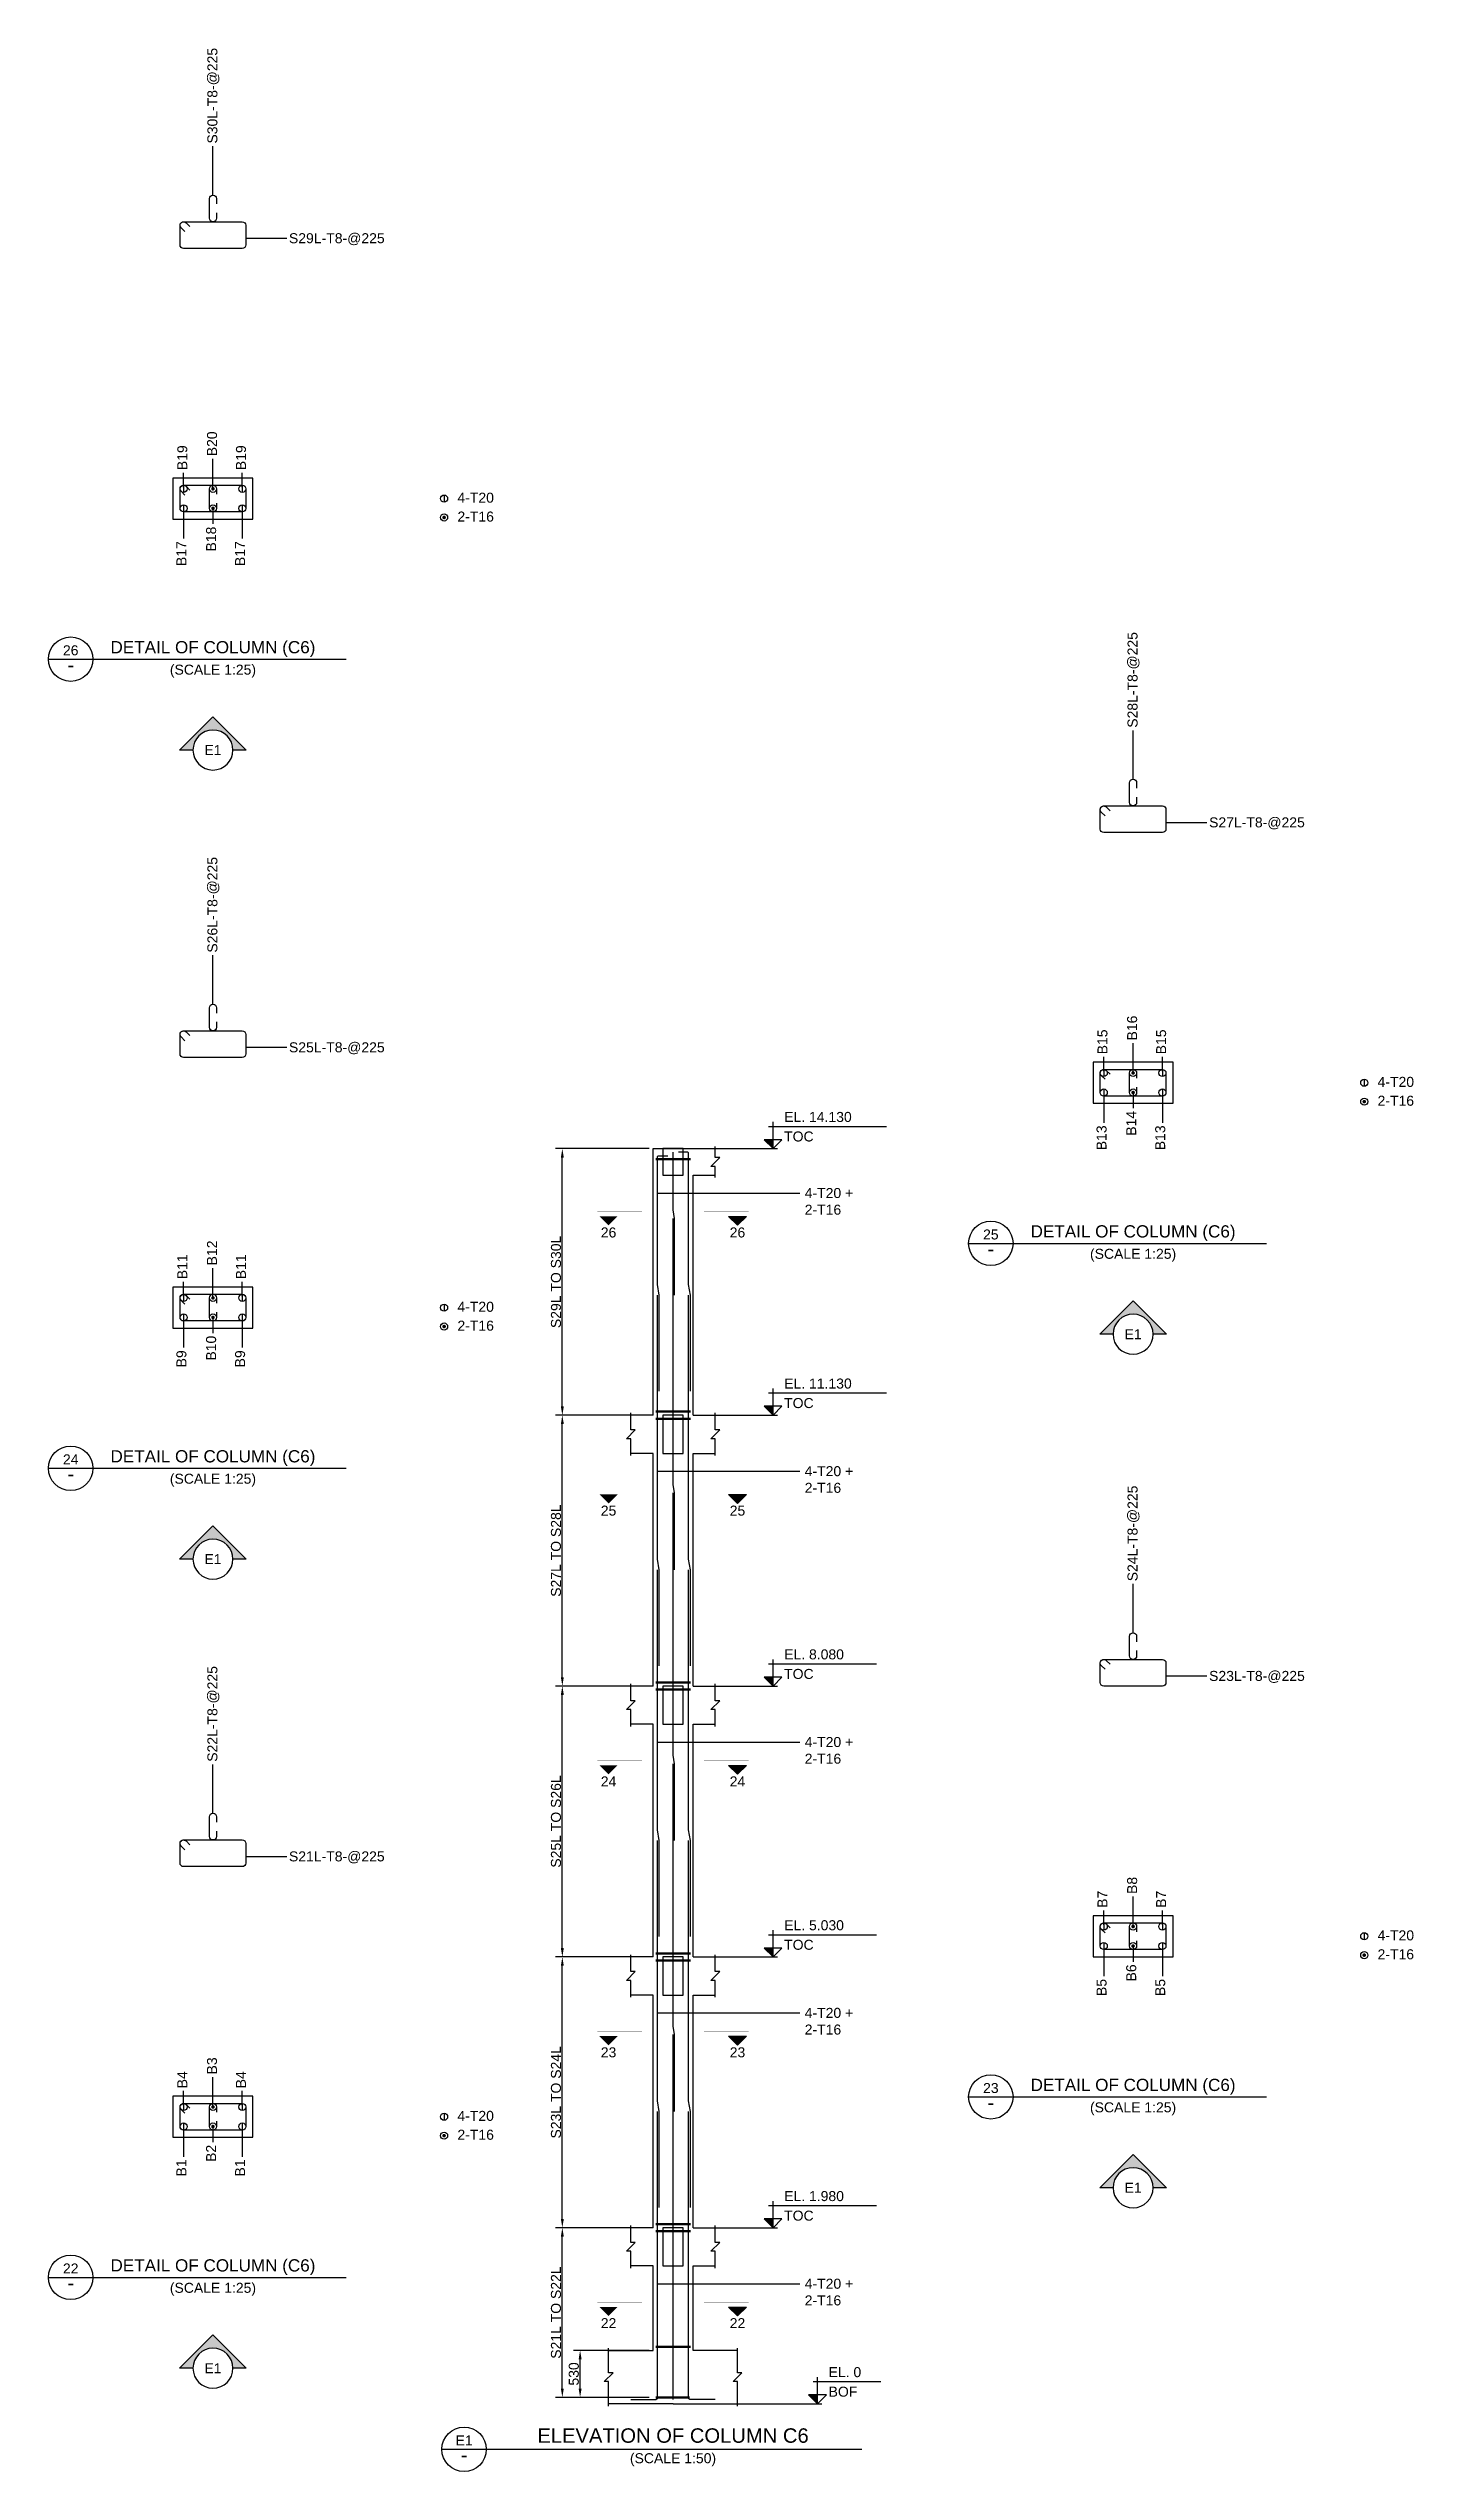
# Model space of a CAD drawing. Header units: inches. Extents: x -816171 to 9366335, y -450961 to 689132.
# Drawn here: x 123873 to 154582, y 200360 to 254896 of the extents above; entities that cross this region are included whole.
import ezdxf
from ezdxf.enums import TextEntityAlignment as Align

# ---------------------------------------------------------------- set-up
doc = ezdxf.new("R2010")
doc.units = ezdxf.units.IN
doc.header["$MEASUREMENT"] = 0
doc.linetypes.add('SCHidden', pattern=[1000, 500, -500])
for name, color, linetype in [('colSectionMarkLayer', 5, 'Continuous'), ('Concrete Line', 2, 'Continuous'), ('Dim', 31, 'Continuous'), ('Hatch', 25, 'Continuous'), ('Labels', 4, 'Continuous'), ('Link', 225, 'Continuous'), ('Reinforcement', 130, 'Continuous'), ('Text', 31, 'Continuous'), ('Text_Scale', 31, 'Continuous')]:
    doc.layers.add(name, color=color, linetype=linetype)
doc.styles.add('SC-BBS1', font='SansSerif')
doc.styles.add('SC-COL2', font='SansSerif')
doc.styles.get("Standard").update_dxf_attribs({"font": 'txt.shx'})
doc.dimstyles.new('ColumnSch', dxfattribs={"dimtxt": 225, "dimasz": 200, "dimexe": 150, "dimexo": 150, "dimgap": 25, "dimtad": 1, "dimtoh": 1, "dimdec": 4, "dimzin": 0, "dimdsep": 46, "dimtxsty": 'SC-COL2', "dimcen": 0.09, "dimclrd": 8, "dimclre": 8, "dimclrt": 31, "dimadec": 0, "dimazin": 0, "dimtfac": 1, "dimtdec": 0, "dimtix": 1, "dimtofl": 0, "dimtmove": 0, "dimatfit": 3, "dimfxl": 1, "dimtolj": 1, "dimtzin": 0, "dimarcsym": 0})
doc.dimstyles.get("Standard").update_dxf_attribs({"dimtxt": 0.18, "dimasz": 0.18, "dimexe": 0.18, "dimexo": 0.0625, "dimgap": 0.09, "dimtad": 0, "dimtih": 1, "dimtoh": 1, "dimdec": 4, "dimzin": 0, "dimdsep": 46, "dimtxsty": 'Standard', "dimcen": 0.09, "dimadec": 0, "dimazin": 0, "dimtfac": 1, "dimtdec": 4, "dimtofl": 0, "dimtmove": 0, "dimatfit": 3, "dimfxl": 1, "dimtolj": 1, "dimtzin": 0, "dimarcsym": 0})

msp = doc.modelspace()

# ---------------------------------------------------------------- texts
at = {"layer": 'colSectionMarkLayer', "style": 'SC-BBS1'}
for s, p in [('26', (136473.34546, 228360.4638)), ('26', (139373.34546, 228360.4638)), ('25', (136473.34546, 222100.4638)), ('25', (139373.34546, 222100.4638)), ('24', (136473.34546, 216004.4638)), ('24', (139373.34546, 216004.4638)), ('23', (136473.34546, 209908.4638)), ('23', (139373.34546, 209908.4638)), ('22', (136473.34546, 203812.4638)), ('22', (139373.34546, 203812.4638))]:
    msp.add_text(s, height=225, dxfattribs=at).set_placement(p, align=Align.TOP_CENTER)
at = {"layer": 'Dim', "style": 'SC-COL2'}
for s, p in [('B20', (127551.34546, 245717.4638)), ('B19', (126883.34546, 245405.4638)), ('B19', (128203.34546, 245405.4638)), ('B16', (148251.34546, 232569.4638)), ('B15', (147583.34546, 232257.4638)), ('B15', (148903.34546, 232257.4638)), ('B12', (127551.34546, 227507.4638)), ('B11', (126883.34546, 227195.4638)), ('B11', (128203.34546, 227195.4638)), ('B7', (147583.34546, 213047.4638)), ('B8', (148251.34546, 213359.4638)), ('B7', (148903.34546, 213047.4638)), ('B3', (127551.34546, 209297.4638)), ('B4', (126883.34546, 208985.4638)), ('B4', (128203.34546, 208985.4638))]:
    msp.add_text(s, height=225, rotation=90, dxfattribs=at).set_placement(p, align=Align.MIDDLE_LEFT)
for s, p in [('B17', (126863.34546, 243805.4638)), ('B18', (127531.34546, 244133.4638)), ('B17', (128183.34546, 243805.4638)), ('B14', (148231.34546, 230985.4638)), ('B13', (147563.34546, 230657.4638)), ('B13', (148883.34546, 230657.4638)), ('B10', (127531.34546, 225923.4638)), ('B9', (126863.34546, 225595.4638)), ('B9', (128183.34546, 225595.4638)), ('B6', (148231.34546, 211775.4638)), ('B5', (147563.34546, 211447.4638)), ('B5', (148883.34546, 211447.4638)), ('B1', (126863.34546, 207385.4638)), ('B2', (127531.34546, 207713.4638)), ('B1', (128183.34546, 207385.4638))]:
    msp.add_text(s, height=225, rotation=90, dxfattribs=at).set_placement(p, align=Align.MIDDLE_RIGHT)
at = {"layer": 'Labels', "style": 'SC-BBS1'}
for s, height, p in [('26', 225, (124373.34546, 241170.4638)), ('DETAIL OF COLUMN (C6)', 275, (127573.34546, 241200.4638)), ('25', 225, (145073.34546, 228022.4638)), ('DETAIL OF COLUMN (C6)', 275, (148273.34546, 228052.4638)), ('24', 225, (124373.34546, 222960.4638)), ('DETAIL OF COLUMN (C6)', 275, (127573.34546, 222990.4638)), ('23', 225, (145073.34546, 208812.4638)), ('DETAIL OF COLUMN (C6)', 275, (148273.34546, 208842.4638)), ('DETAIL OF COLUMN (C6)', 275, (127573.34546, 204780.4638)), ('22', 225, (124373.34546, 204750.4638)), ('ELEVATION OF COLUMN C6', 325, (137923.34546, 200910.4638)), ('E1', 225, (133223.34546, 200880.4638))]:
    msp.add_text(s, height=height, dxfattribs=at).set_placement(p, align=Align.BOTTOM_CENTER)
for s, height, p in [('-', 325, (124373.34546, 241025.4638)), ('E1', 225, (127573.34546, 239105.4638)), ('-', 325, (145073.34546, 227877.4638)), ('E1', 225, (148273.34546, 225957.4638)), ('-', 325, (124373.34546, 222815.4638)), ('E1', 225, (127573.34546, 220895.4638)), ('-', 325, (145073.34546, 208667.4638)), ('E1', 225, (148273.34546, 206747.4638)), ('-', 325, (124373.34546, 204605.4638)), ('E1', 225, (127573.34546, 202685.4638)), ('-', 325, (133223.34546, 200735.4638))]:
    msp.add_text(s, height=height, dxfattribs=at).set_placement(p, align=Align.MIDDLE_CENTER)
at = {"layer": 'Text', "style": 'SC-BBS1'}
for s, p in [('S30L-T8-@225', (127673.34546, 252755.4638)), ('S28L-T8-@225', (148373.34546, 239607.4638)), ('S26L-T8-@225', (127673.34546, 234545.4638)), ('S24L-T8-@225', (148373.34546, 220397.4638)), ('S22L-T8-@225', (127673.34546, 216335.4638))]:
    msp.add_text(s, height=225, rotation=90, dxfattribs=at).set_placement(p)
for s, p in [('S29L-T8-@225', (129283.34546, 250625.4638)), ('4-T20', (133073.34546, 244785.4638)), ('2-T16', (133073.34546, 244360.4638)), ('S27L-T8-@225', (149983.34546, 237477.4638)), ('S25L-T8-@225', (129283.34546, 232415.4638)), ('4-T20', (153773.34546, 231637.4638)), ('2-T16', (153773.34546, 231212.4638)), ('4-T20', (133073.34546, 226575.4638)), ('2-T16', (133073.34546, 226150.4638)), ('S23L-T8-@225', (149983.34546, 218267.4638)), ('S21L-T8-@225', (129283.34546, 214205.4638)), ('4-T20', (153773.34546, 212427.4638)), ('2-T16', (153773.34546, 212002.4638)), ('4-T20', (133073.34546, 208365.4638)), ('2-T16', (133073.34546, 207940.4638))]:
    msp.add_text(s, height=225, dxfattribs=at).set_placement(p, align=Align.MIDDLE_LEFT)
for p in [(127573.34546, 240735.4638), (148273.34546, 227587.4638), (127573.34546, 222525.4638), (148273.34546, 208377.4638), (127573.34546, 204315.4638)]:
    msp.add_text('(SCALE 1:25)', height=225, dxfattribs=at).set_placement(p, align=Align.BOTTOM_CENTER)
for s, p in [('EL. 14.130', (140423.34546, 230735.4638)), ('TOC', (140423.34546, 230295.4638)), ('EL. 11.130', (140423.34546, 224735.4638)), ('TOC', (140423.34546, 224295.4638)), ('EL. 8.080', (140423.34546, 218639.4638)), ('TOC', (140423.34546, 218199.4638)), ('EL. 5.030', (140423.34546, 212543.4638)), ('TOC', (140423.34546, 212103.4638)), ('TOC', (140423.34546, 206007.4638)), ('EL. 1.980', (140423.34546, 206447.4638)), ('EL. 0', (141423.34546, 202485.4638)), ('BOF', (141423.34546, 202045.4638))]:
    msp.add_text(s, height=225, dxfattribs=at).set_placement(p)
at = {"layer": 'Text', "char_height": 225, "attachment_point": 1, "style": 'SC-BBS1'}
for insert in [(140885.84546, 229247.9638), (140885.84546, 222987.9638), (140885.84546, 216891.9638), (140885.84546, 210795.9638), (140885.84546, 204699.9638)]:
    msp.add_mtext('4-T20 + \\P2-T16', dxfattribs=dict(at, insert=insert))
at = {"layer": 'Text_Scale', "style": 'SC-BBS1'}
msp.add_text('(SCALE 1:50)', height=225, dxfattribs=at).set_placement((137923.34546, 200480.4638), align=Align.BOTTOM_CENTER)

# ---------------------------------------------------------------- blocks, each defined once
blk = doc.blocks.new('*D470')
at = {"layer": 'DEFPOINTS', "color": 0, "transparency": 16777216}
for p in [(135433, 205847), (137533, 205847), (137533, 202029)]:
    blk.add_point(p, dxfattribs=at)
at = {"layer": 'Dim', "color": 8, "lineweight": -2, "transparency": 16777216}
for p, q in [((137383, 205847), (135283, 205847)), ((135433, 202229), (135433, 205647)), ((137383, 202029), (135283, 202029))]:
    blk.add_line(p, q, dxfattribs=at)
at = {"layer": 'Dim', "color": 8, "transparency": 16777216}
for points in [[(135400, 205647), (135467, 205647), (135433, 205847)], [(135400, 202229), (135467, 202229), (135433, 202029)]]:
    blk.add_solid(points, dxfattribs=at)
at = {"layer": 'Dim', "color": 31, "lineweight": 50, "transparency": 16777216, "insert": (135291, 203938), "char_height": 225, "attachment_point": 5, "rotation": 90, "style": 'SC-COL2'}
blk.add_mtext('\\A1;S21L TO S22L', dxfattribs=at)
blk = doc.blocks.new('*D471')
at = {"layer": 'DEFPOINTS', "color": 0, "transparency": 16777216}
for p in [(135833, 203085), (137533, 203085), (137533, 202029)]:
    blk.add_point(p, dxfattribs=at)
at = {"layer": 'Dim', "color": 8, "lineweight": -2, "transparency": 16777216}
for p, q in [((137383, 203085), (135683, 203085)), ((135833, 202229), (135833, 202885)), ((137383, 202029), (135683, 202029))]:
    blk.add_line(p, q, dxfattribs=at)
at = {"layer": 'Dim', "color": 8, "transparency": 16777216}
for points in [[(135800, 202885), (135867, 202885), (135833, 203085)], [(135800, 202229), (135867, 202229), (135833, 202029)]]:
    blk.add_solid(points, dxfattribs=at)
at = {"layer": 'Dim', "color": 31, "lineweight": 50, "transparency": 16777216, "insert": (135692, 202557), "char_height": 225, "attachment_point": 5, "rotation": 90, "style": 'SC-COL2'}
blk.add_mtext('\\A1;530', dxfattribs=at)
blk = doc.blocks.new('*D472')
at = {"layer": 'DEFPOINTS', "color": 0, "transparency": 16777216}
for p in [(135433, 211943), (137533, 211943), (137533, 205847)]:
    blk.add_point(p, dxfattribs=at)
at = {"layer": 'Dim', "color": 8, "lineweight": -2, "transparency": 16777216}
for p, q in [((137383, 211943), (135283, 211943)), ((135433, 206047), (135433, 211743)), ((137383, 205847), (135283, 205847))]:
    blk.add_line(p, q, dxfattribs=at)
at = {"layer": 'Dim', "color": 8, "transparency": 16777216}
for points in [[(135400, 211743), (135467, 211743), (135433, 211943)], [(135400, 206047), (135467, 206047), (135433, 205847)]]:
    blk.add_solid(points, dxfattribs=at)
at = {"layer": 'Dim', "color": 31, "lineweight": 50, "transparency": 16777216, "insert": (135291, 208895), "char_height": 225, "attachment_point": 5, "rotation": 90, "style": 'SC-COL2'}
blk.add_mtext('\\A1;S23L TO S24L', dxfattribs=at)
blk = doc.blocks.new('*D473')
at = {"layer": 'DEFPOINTS', "color": 0, "transparency": 16777216}
for p in [(135433, 218039), (137533, 218039), (137533, 211943)]:
    blk.add_point(p, dxfattribs=at)
at = {"layer": 'Dim', "color": 8, "lineweight": -2, "transparency": 16777216}
for p, q in [((137383, 218039), (135283, 218039)), ((135433, 212143), (135433, 217839)), ((137383, 211943), (135283, 211943))]:
    blk.add_line(p, q, dxfattribs=at)
at = {"layer": 'Dim', "color": 8, "transparency": 16777216}
for points in [[(135400, 217839), (135467, 217839), (135433, 218039)], [(135400, 212143), (135467, 212143), (135433, 211943)]]:
    blk.add_solid(points, dxfattribs=at)
at = {"layer": 'Dim', "color": 31, "lineweight": 50, "transparency": 16777216, "insert": (135291, 214991), "char_height": 225, "attachment_point": 5, "rotation": 90, "style": 'SC-COL2'}
blk.add_mtext('\\A1;S25L TO S26L', dxfattribs=at)
blk = doc.blocks.new('*D474')
at = {"layer": 'DEFPOINTS', "color": 0, "transparency": 16777216}
for p in [(135433, 224135), (137533, 224135), (137533, 218039)]:
    blk.add_point(p, dxfattribs=at)
at = {"layer": 'Dim', "color": 8, "lineweight": -2, "transparency": 16777216}
for p, q in [((137383, 224135), (135283, 224135)), ((135433, 218239), (135433, 223935)), ((137383, 218039), (135283, 218039))]:
    blk.add_line(p, q, dxfattribs=at)
at = {"layer": 'Dim', "color": 8, "transparency": 16777216}
for points in [[(135400, 223935), (135467, 223935), (135433, 224135)], [(135400, 218239), (135467, 218239), (135433, 218039)]]:
    blk.add_solid(points, dxfattribs=at)
at = {"layer": 'Dim', "color": 31, "lineweight": 50, "transparency": 16777216, "insert": (135291, 221087), "char_height": 225, "attachment_point": 5, "rotation": 90, "style": 'SC-COL2'}
blk.add_mtext('\\A1;S27L TO S28L', dxfattribs=at)
blk = doc.blocks.new('*D475')
at = {"layer": 'DEFPOINTS', "color": 0, "transparency": 16777216}
for p in [(135433, 230135), (137533, 230135), (137533, 224135)]:
    blk.add_point(p, dxfattribs=at)
at = {"layer": 'Dim', "color": 8, "lineweight": -2, "transparency": 16777216}
for p, q in [((137383, 230135), (135283, 230135)), ((135433, 224335), (135433, 229935)), ((137383, 224135), (135283, 224135))]:
    blk.add_line(p, q, dxfattribs=at)
at = {"layer": 'Dim', "color": 8, "transparency": 16777216}
for points in [[(135400, 229935), (135467, 229935), (135433, 230135)], [(135400, 224335), (135467, 224335), (135433, 224135)]]:
    blk.add_solid(points, dxfattribs=at)
at = {"layer": 'Dim', "color": 31, "lineweight": 50, "transparency": 16777216, "insert": (135291, 227135), "char_height": 225, "attachment_point": 5, "rotation": 90, "style": 'SC-COL2'}
blk.add_mtext('\\A1;S29L TO S30L', dxfattribs=at)

# ---------------------------------------------------------------- dimensions: what is measured, and where the dimension line sits
at = {"layer": 'Dim', "lineweight": 50}
for p1, p2, distance, text, picture, middle in [((137533.34546, 224135.4638), (137533.34546, 230135.4638), 2100, 'S29L TO S30L', '*D475', (135290.59855, 227135.4638)), ((137533.34546, 218039.4638), (137533.34546, 224135.4638), 2100, 'S27L TO S28L', '*D474', (135290.75287, 221087.4638)), ((137533.34546, 211943.4638), (137533.34546, 218039.4638), 2100, 'S25L TO S26L', '*D473', (135290.59855, 214991.4638)), ((137533.34546, 205847.4638), (137533.34546, 211943.4638), 2100, 'S23L TO S24L', '*D472', (135290.59855, 208895.4638)), ((137533.34546, 202029.4638), (137533.34546, 205847.4638), 2100, 'S21L TO S22L', '*D470', (135290.75287, 203938.4638)), ((137533.34546, 202029.4638), (137533.34546, 203085.4638), 1700, '530', '*D471', (135692.29608, 202557.4638))]:
    dim = msp.add_aligned_dim(p1=p1, p2=p2, distance=distance, text=text, dimstyle='ColumnSch', dxfattribs=at)
    dim.commit()
    dim.dimension.update_dxf_attribs({"geometry": picture, "text_midpoint": middle})

# ---------------------------------------------------------------- hatches: boundary and pattern name
at = {"layer": 'Hatch'}
h = msp.add_hatch(color=256, dxfattribs=at)
edge = h.paths.add_edge_path(flags=16)
edge.add_line((127123.34546, 239105.4638), (126823.34546, 239105.4638))
edge.add_line((126823.34546, 239105.4638), (127573.34546, 239855.4638))
edge.add_line((127573.34546, 239855.4638), (128323.34546, 239105.4638))
edge.add_line((128323.34546, 239105.4638), (128023.34546, 239105.4638))
edge.add_arc((127573.34546, 239105.4638), 450, 0, 180)
for points in [[(140173.34546, 230135.4638), (140173.34546, 230335.4638), (139973.34546, 230335.4638)], [(136273.34546, 228610.4638), (136473.34546, 228410.4638), (136673.34546, 228610.4638), (136273.34546, 228610.4638)], [(139573.34546, 228610.4638), (139373.34546, 228410.4638), (139173.34546, 228610.4638), (139573.34546, 228610.4638)], [(140173.34546, 224135.4638), (140173.34546, 224335.4638), (139973.34546, 224335.4638)], [(136273.34546, 222350.4638), (136473.34546, 222150.4638), (136673.34546, 222350.4638), (136273.34546, 222350.4638)], [(139573.34546, 222350.4638), (139373.34546, 222150.4638), (139173.34546, 222350.4638), (139573.34546, 222350.4638)], [(140173.34546, 218039.4638), (140173.34546, 218239.4638), (139973.34546, 218239.4638)], [(136273.34546, 216254.4638), (136473.34546, 216054.4638), (136673.34546, 216254.4638), (136273.34546, 216254.4638)], [(139573.34546, 216254.4638), (139373.34546, 216054.4638), (139173.34546, 216254.4638), (139573.34546, 216254.4638)], [(140173.34546, 211943.4638), (140173.34546, 212143.4638), (139973.34546, 212143.4638)], [(136273.34546, 210158.4638), (136473.34546, 209958.4638), (136673.34546, 210158.4638), (136273.34546, 210158.4638)], [(139573.34546, 210158.4638), (139373.34546, 209958.4638), (139173.34546, 210158.4638), (139573.34546, 210158.4638)], [(140173.34546, 205847.4638), (140173.34546, 206047.4638), (139973.34546, 206047.4638)], [(136273.34546, 204062.4638), (136473.34546, 203862.4638), (136673.34546, 204062.4638), (136273.34546, 204062.4638)], [(139573.34546, 204062.4638), (139373.34546, 203862.4638), (139173.34546, 204062.4638), (139573.34546, 204062.4638)], [(141173.34546, 201885.4638), (141173.34546, 202085.4638), (140973.34546, 202085.4638)]]:
    msp.add_hatch(color=256, dxfattribs=at).paths.add_polyline_path(points, flags=0)
h = msp.add_hatch(color=256, dxfattribs=at)
edge = h.paths.add_edge_path(flags=16)
edge.add_line((147823.34546, 225957.4638), (147523.34546, 225957.4638))
edge.add_line((147523.34546, 225957.4638), (148273.34546, 226707.4638))
edge.add_line((148273.34546, 226707.4638), (149023.34546, 225957.4638))
edge.add_line((149023.34546, 225957.4638), (148723.34546, 225957.4638))
edge.add_arc((148273.34546, 225957.4638), 450, 0, 180)
h = msp.add_hatch(color=256, dxfattribs=at)
edge = h.paths.add_edge_path(flags=16)
edge.add_line((127123.34546, 220895.4638), (126823.34546, 220895.4638))
edge.add_line((126823.34546, 220895.4638), (127573.34546, 221645.4638))
edge.add_line((127573.34546, 221645.4638), (128323.34546, 220895.4638))
edge.add_line((128323.34546, 220895.4638), (128023.34546, 220895.4638))
edge.add_arc((127573.34546, 220895.4638), 450, 0, 180)
h = msp.add_hatch(color=256, dxfattribs=at)
edge = h.paths.add_edge_path(flags=16)
edge.add_line((147823.34546, 206747.4638), (147523.34546, 206747.4638))
edge.add_line((147523.34546, 206747.4638), (148273.34546, 207497.4638))
edge.add_line((148273.34546, 207497.4638), (149023.34546, 206747.4638))
edge.add_line((149023.34546, 206747.4638), (148723.34546, 206747.4638))
edge.add_arc((148273.34546, 206747.4638), 450, 0, 180)
h = msp.add_hatch(color=256, dxfattribs=at)
edge = h.paths.add_edge_path(flags=16)
edge.add_line((127123.34546, 202685.4638), (126823.34546, 202685.4638))
edge.add_line((126823.34546, 202685.4638), (127573.34546, 203435.4638))
edge.add_line((127573.34546, 203435.4638), (128323.34546, 202685.4638))
edge.add_line((128323.34546, 202685.4638), (128023.34546, 202685.4638))
edge.add_arc((127573.34546, 202685.4638), 450, 0, 180)

# ---------------------------------------------------------------- linework, layer by layer
at = {"lineweight": 50}
for p, q in [((137533.34546, 229895.4638), (138313.34546, 229895.4638)), ((137533.34546, 224215.4638), (138313.34546, 224215.4638)), ((137533.34546, 224055.4638), (138313.34546, 224055.4638)), ((137533.34546, 218119.4638), (138313.34546, 218119.4638)), ((137533.34546, 217959.4638), (138313.34546, 217959.4638)), ((137533.34546, 212023.4638), (138313.34546, 212023.4638)), ((137533.34546, 211863.4638), (138313.34546, 211863.4638)), ((137533.34546, 205927.4638), (138313.34546, 205927.4638)), ((137533.34546, 205767.4638), (138313.34546, 205767.4638)), ((137533.34546, 203165.4638), (138313.34546, 203165.4638)), ((137533.34546, 202029.4638), (138293.34546, 202029.4638))]:
    msp.add_line(p, q, dxfattribs=at)
at = {"layer": 'colSectionMarkLayer'}
for p, q in [((123873.34546, 241150.4638), (130573.34546, 241150.4638)), ((140173.34546, 230135.4638), (140173.34546, 230735.4638)), ((140073.34546, 230635.4638), (142723.34546, 230635.4638)), ((138373.34546, 230135.4638), (140273.34546, 230135.4638)), ((144573.34546, 228002.4638), (151273.34546, 228002.4638)), ((140173.34546, 224135.4638), (140173.34546, 224735.4638)), ((140073.34546, 224635.4638), (142723.34546, 224635.4638)), ((138373.34546, 224135.4638), (140273.34546, 224135.4638)), ((123873.34546, 222940.4638), (130573.34546, 222940.4638)), ((140073.34546, 218539.4638), (142498.34546, 218539.4638)), ((140173.34546, 218039.4638), (140173.34546, 218639.4638)), ((138373.34546, 218039.4638), (140273.34546, 218039.4638)), ((140073.34546, 212443.4638), (142498.34546, 212443.4638)), ((140173.34546, 211943.4638), (140173.34546, 212543.4638)), ((138373.34546, 211943.4638), (140273.34546, 211943.4638)), ((144573.34546, 208792.4638), (151273.34546, 208792.4638)), ((140073.34546, 206347.4638), (142498.34546, 206347.4638)), ((140173.34546, 205847.4638), (140173.34546, 206447.4638)), ((138373.34546, 205847.4638), (140273.34546, 205847.4638)), ((123873.34546, 204730.4638), (130573.34546, 204730.4638)), ((141073.34546, 202385.4638), (142598.34546, 202385.4638)), ((141173.34546, 201885.4638), (141173.34546, 202485.4638)), ((139373.34546, 201885.4638), (141273.34546, 201885.4638)), ((132723.34546, 200860.4638), (142173.34546, 200860.4638))]:
    msp.add_line(p, q, dxfattribs=at)
for points in [[(127123.34546, 239105.4638), (126823.34546, 239105.4638), (127573.34546, 239855.4638), (128323.34546, 239105.4638), (128023.34546, 239105.4638, 1), (127123.34546, 239105.4638, 1), (128023.34546, 239105.4638)], [(147823.34546, 225957.4638), (147523.34546, 225957.4638), (148273.34546, 226707.4638), (149023.34546, 225957.4638), (148723.34546, 225957.4638, 1), (147823.34546, 225957.4638, 1), (148723.34546, 225957.4638)], [(127123.34546, 220895.4638), (126823.34546, 220895.4638), (127573.34546, 221645.4638), (128323.34546, 220895.4638), (128023.34546, 220895.4638, 1), (127123.34546, 220895.4638, 1), (128023.34546, 220895.4638)], [(147823.34546, 206747.4638), (147523.34546, 206747.4638), (148273.34546, 207497.4638), (149023.34546, 206747.4638), (148723.34546, 206747.4638, 1), (147823.34546, 206747.4638, 1), (148723.34546, 206747.4638)], [(127123.34546, 202685.4638), (126823.34546, 202685.4638), (127573.34546, 203435.4638), (128323.34546, 202685.4638), (128023.34546, 202685.4638, 1), (127123.34546, 202685.4638, 1), (128023.34546, 202685.4638)]]:
    msp.add_lwpolyline(points, format="xyb", dxfattribs=at)
for points in [[(140173.34546, 230135.4638), (140373.34546, 230335.4638), (139973.34546, 230335.4638)], [(140173.34546, 224135.4638), (140373.34546, 224335.4638), (139973.34546, 224335.4638)], [(140173.34546, 218039.4638), (140373.34546, 218239.4638), (139973.34546, 218239.4638)], [(140173.34546, 211943.4638), (140373.34546, 212143.4638), (139973.34546, 212143.4638)], [(140173.34546, 205847.4638), (140373.34546, 206047.4638), (139973.34546, 206047.4638)], [(141173.34546, 201885.4638), (141373.34546, 202085.4638), (140973.34546, 202085.4638)]]:
    msp.add_lwpolyline(points, close=True, dxfattribs=at)
at = {"layer": 'colSectionMarkLayer', "const_width": 5}
for points in [[(137223.34546, 228710.4638), (136223.34546, 228710.4638)], [(136273.34546, 228610.4638), (136473.34546, 228410.4638), (136673.34546, 228610.4638), (136273.34546, 228610.4638)], [(138623.34546, 228710.4638), (139623.34546, 228710.4638)], [(137223.34546, 222450.4638), (136223.34546, 222450.4638)], [(136273.34546, 222350.4638), (136473.34546, 222150.4638), (136673.34546, 222350.4638), (136273.34546, 222350.4638)], [(138623.34546, 222450.4638), (139623.34546, 222450.4638)], [(137223.34546, 216354.4638), (136223.34546, 216354.4638)], [(136273.34546, 216254.4638), (136473.34546, 216054.4638), (136673.34546, 216254.4638), (136273.34546, 216254.4638)], [(138623.34546, 216354.4638), (139623.34546, 216354.4638)], [(137223.34546, 210258.4638), (136223.34546, 210258.4638)], [(136273.34546, 210158.4638), (136473.34546, 209958.4638), (136673.34546, 210158.4638), (136273.34546, 210158.4638)], [(138623.34546, 210258.4638), (139623.34546, 210258.4638)], [(137223.34546, 204162.4638), (136223.34546, 204162.4638)], [(136273.34546, 204062.4638), (136473.34546, 203862.4638), (136673.34546, 204062.4638), (136273.34546, 204062.4638)], [(138623.34546, 204162.4638), (139623.34546, 204162.4638)]]:
    msp.add_lwpolyline(points, dxfattribs=at)
at = {"layer": 'colSectionMarkLayer'}
for points in [[(139573.34546, 228610.4638), (139373.34546, 228410.4638), (139173.34546, 228610.4638), (139573.34546, 228610.4638)], [(139573.34546, 222350.4638), (139373.34546, 222150.4638), (139173.34546, 222350.4638), (139573.34546, 222350.4638)], [(139573.34546, 216254.4638), (139373.34546, 216054.4638), (139173.34546, 216254.4638), (139573.34546, 216254.4638)], [(139573.34546, 210158.4638), (139373.34546, 209958.4638), (139173.34546, 210158.4638), (139573.34546, 210158.4638)], [(139573.34546, 204062.4638), (139373.34546, 203862.4638), (139173.34546, 204062.4638), (139573.34546, 204062.4638)]]:
    msp.add_lwpolyline(points, dxfattribs=at)
for centre in [(124373.34546, 241150.4638), (145073.34546, 228002.4638), (124373.34546, 222940.4638), (145073.34546, 208792.4638), (124373.34546, 204730.4638), (133223.34546, 200860.4638)]:
    msp.add_circle(centre, 500, dxfattribs=at)
at = {"layer": 'Concrete Line'}
for p, q in [((137473.34546, 224135.4638), (137473.34546, 230135.4638)), ((137473.34546, 230135.4638), (138873.34546, 230135.4638)), ((138373.34546, 224135.4638), (138373.34546, 229535.4638)), ((138373.34546, 229535.4638), (138873.34546, 229535.4638)), ((137473.34546, 224135.4638), (136973.34546, 224135.4638)), ((137473.34546, 224135.4638), (137473.34546, 224135.4638)), ((137473.34546, 224135.4638), (137473.34546, 224135.4638)), ((138373.34546, 224135.4638), (138373.34546, 224135.4638)), ((138373.34546, 224135.4638), (138373.34546, 224135.4638)), ((138373.34546, 224135.4638), (138873.34546, 224135.4638)), ((137473.34546, 223275.4638), (136973.34546, 223275.4638)), ((137473.34546, 218039.4638), (137473.34546, 223275.4638)), ((138373.34546, 218039.4638), (138373.34546, 223275.4638)), ((138373.34546, 223275.4638), (138873.34546, 223275.4638)), ((137473.34546, 218039.4638), (136973.34546, 218039.4638)), ((137473.34546, 218039.4638), (137473.34546, 218039.4638)), ((137473.34546, 218039.4638), (137473.34546, 218039.4638)), ((138373.34546, 218039.4638), (138373.34546, 218039.4638)), ((138373.34546, 218039.4638), (138373.34546, 218039.4638)), ((138373.34546, 218039.4638), (138873.34546, 218039.4638)), ((137473.34546, 217179.4638), (136973.34546, 217179.4638)), ((137473.34546, 211943.4638), (137473.34546, 217179.4638)), ((138373.34546, 211943.4638), (138373.34546, 217179.4638)), ((138373.34546, 217179.4638), (138873.34546, 217179.4638)), ((137473.34546, 211943.4638), (136973.34546, 211943.4638)), ((137473.34546, 211943.4638), (137473.34546, 211943.4638)), ((137473.34546, 211943.4638), (137473.34546, 211943.4638)), ((138373.34546, 211943.4638), (138373.34546, 211943.4638)), ((138373.34546, 211943.4638), (138373.34546, 211943.4638)), ((138373.34546, 211943.4638), (138873.34546, 211943.4638)), ((137473.34546, 211083.4638), (136973.34546, 211083.4638)), ((137473.34546, 205847.4638), (137473.34546, 211083.4638)), ((138373.34546, 205847.4638), (138373.34546, 211083.4638)), ((138373.34546, 211083.4638), (138873.34546, 211083.4638)), ((137473.34546, 205847.4638), (136973.34546, 205847.4638)), ((137473.34546, 205847.4638), (137473.34546, 205847.4638)), ((137473.34546, 205847.4638), (137473.34546, 205847.4638)), ((138373.34546, 205847.4638), (138373.34546, 205847.4638)), ((138373.34546, 205847.4638), (138373.34546, 205847.4638)), ((138373.34546, 205847.4638), (138873.34546, 205847.4638)), ((137473.34546, 204987.4638), (136973.34546, 204987.4638)), ((137473.34546, 203085.4638), (137473.34546, 204987.4638)), ((138373.34546, 203085.4638), (138373.34546, 204987.4638)), ((138373.34546, 204987.4638), (138873.34546, 204987.4638)), ((136473.34546, 203085.4638), (137473.34546, 203085.4638)), ((139373.34546, 203085.4638), (138373.34546, 203085.4638)), ((139373.34546, 203085.4638), (138373.34546, 203085.4638)), ((137923.34546, 201885.4638), (136473.34546, 201885.4638)), ((137923.34546, 201885.4638), (139373.34546, 201885.4638))]:
    msp.add_line(p, q, dxfattribs=at)
for points in [[(126673.34546, 244305.4638), (128473.34546, 244305.4638), (128473.34546, 244305.4638), (128473.34546, 245225.4638), (128473.34546, 245225.4638), (126673.34546, 245225.4638), (126673.34546, 245225.4638), (126673.34546, 244305.4638)], [(147373.34546, 231157.4638), (149173.34546, 231157.4638), (149173.34546, 231157.4638), (149173.34546, 232077.4638), (149173.34546, 232077.4638), (147373.34546, 232077.4638), (147373.34546, 232077.4638), (147373.34546, 231157.4638)], [(137693.34546, 230135.4638), (137693.34546, 229535.4638), (138153.34546, 229535.4638), (138153.34546, 230135.4638)], [(126673.34546, 226095.4638), (128473.34546, 226095.4638), (128473.34546, 226095.4638), (128473.34546, 227015.4638), (128473.34546, 227015.4638), (126673.34546, 227015.4638), (126673.34546, 227015.4638), (126673.34546, 226095.4638)], [(137693.34546, 224135.4638), (137693.34546, 223275.4638), (138153.34546, 223275.4638), (138153.34546, 224135.4638)], [(137693.34546, 218039.4638), (137693.34546, 217179.4638), (138153.34546, 217179.4638), (138153.34546, 218039.4638)], [(147373.34546, 211947.4638), (149173.34546, 211947.4638), (149173.34546, 211947.4638), (149173.34546, 212867.4638), (149173.34546, 212867.4638), (147373.34546, 212867.4638), (147373.34546, 212867.4638), (147373.34546, 211947.4638)], [(137693.34546, 211943.4638), (137693.34546, 211083.4638), (138153.34546, 211083.4638), (138153.34546, 211943.4638)], [(126673.34546, 207885.4638), (128473.34546, 207885.4638), (128473.34546, 207885.4638), (128473.34546, 208805.4638), (128473.34546, 208805.4638), (126673.34546, 208805.4638), (126673.34546, 208805.4638), (126673.34546, 207885.4638)], [(137693.34546, 205847.4638), (137693.34546, 204987.4638), (138153.34546, 204987.4638), (138153.34546, 205847.4638)]]:
    msp.add_lwpolyline(points, close=True, dxfattribs=at)
for points in [[(138873.34546, 229485.4638), (138873.34546, 229735.4638), (138773.34546, 229735.4638), (138973.34546, 229935.4638), (138873.34546, 229935.4638), (138873.34546, 230185.4638)], [(136973.34546, 223225.4638), (136973.34546, 223605.4638), (136873.34546, 223605.4638), (137073.34546, 223805.4638), (136973.34546, 223805.4638), (136973.34546, 224185.4638)], [(138873.34546, 223225.4638), (138873.34546, 223605.4638), (138773.34546, 223605.4638), (138973.34546, 223805.4638), (138873.34546, 223805.4638), (138873.34546, 224185.4638)], [(136973.34546, 217129.4638), (136973.34546, 217509.4638), (136873.34546, 217509.4638), (137073.34546, 217709.4638), (136973.34546, 217709.4638), (136973.34546, 218089.4638)], [(138873.34546, 217129.4638), (138873.34546, 217509.4638), (138773.34546, 217509.4638), (138973.34546, 217709.4638), (138873.34546, 217709.4638), (138873.34546, 218089.4638)], [(136973.34546, 211033.4638), (136973.34546, 211413.4638), (136873.34546, 211413.4638), (137073.34546, 211613.4638), (136973.34546, 211613.4638), (136973.34546, 211993.4638)], [(138873.34546, 211033.4638), (138873.34546, 211413.4638), (138773.34546, 211413.4638), (138973.34546, 211613.4638), (138873.34546, 211613.4638), (138873.34546, 211993.4638)], [(136973.34546, 204937.4638), (136973.34546, 205317.4638), (136873.34546, 205317.4638), (137073.34546, 205517.4638), (136973.34546, 205517.4638), (136973.34546, 205897.4638)], [(138873.34546, 204937.4638), (138873.34546, 205317.4638), (138773.34546, 205317.4638), (138973.34546, 205517.4638), (138873.34546, 205517.4638), (138873.34546, 205897.4638)], [(136473.34546, 201835.4638), (136473.34546, 202385.4638), (136373.34546, 202385.4638), (136573.34546, 202585.4638), (136473.34546, 202585.4638), (136473.34546, 203135.4638)], [(139373.34546, 201835.4638), (139373.34546, 202385.4638), (139273.34546, 202385.4638), (139473.34546, 202585.4638), (139373.34546, 202585.4638), (139373.34546, 203135.4638)]]:
    msp.add_lwpolyline(points, dxfattribs=at)
at = {"layer": 'Concrete Line', "linetype": 'SCHidden', "ltscale": 0.3}
for points in [[(137693.34546, 224135.4638), (137693.34546, 223275.4638), (138153.34546, 223275.4638), (138153.34546, 224135.4638)], [(137693.34546, 218039.4638), (137693.34546, 217179.4638), (138153.34546, 217179.4638), (138153.34546, 218039.4638)], [(137693.34546, 211943.4638), (137693.34546, 211083.4638), (138153.34546, 211083.4638), (138153.34546, 211943.4638)], [(137693.34546, 205847.4638), (137693.34546, 204987.4638), (138153.34546, 204987.4638), (138153.34546, 205847.4638)]]:
    msp.add_lwpolyline(points, close=True, dxfattribs=at)
at = {"layer": 'Dim', "color": 8}
for p, q in [((127573.34546, 245017.4638), (127573.34546, 245657.4638)), ((126913.34546, 245025.4638), (126913.34546, 245345.4638)), ((128233.34546, 245025.4638), (128233.34546, 245345.4638)), ((126913.34546, 244505.4638), (126913.34546, 243865.4638)), ((127573.34546, 244513.4638), (127573.34546, 244193.4638)), ((128233.34546, 244505.4638), (128233.34546, 243865.4638)), ((148273.34546, 231869.4638), (148273.34546, 232509.4638)), ((147613.34546, 231877.4638), (147613.34546, 232197.4638)), ((148933.34546, 231877.4638), (148933.34546, 232197.4638)), ((147613.34546, 231357.4638), (147613.34546, 230717.4638)), ((148273.34546, 231365.4638), (148273.34546, 231045.4638)), ((148933.34546, 231357.4638), (148933.34546, 230717.4638)), ((127573.34546, 226807.4638), (127573.34546, 227447.4638)), ((126913.34546, 226815.4638), (126913.34546, 227135.4638)), ((128233.34546, 226815.4638), (128233.34546, 227135.4638)), ((126913.34546, 226295.4638), (126913.34546, 225655.4638)), ((127573.34546, 226303.4638), (127573.34546, 225983.4638)), ((128233.34546, 226295.4638), (128233.34546, 225655.4638)), ((148273.34546, 212659.4638), (148273.34546, 213299.4638)), ((147613.34546, 212667.4638), (147613.34546, 212987.4638)), ((148933.34546, 212667.4638), (148933.34546, 212987.4638)), ((147613.34546, 212147.4638), (147613.34546, 211507.4638)), ((148273.34546, 212155.4638), (148273.34546, 211835.4638)), ((148933.34546, 212147.4638), (148933.34546, 211507.4638)), ((126913.34546, 208605.4638), (126913.34546, 208925.4638)), ((127573.34546, 208597.4638), (127573.34546, 209237.4638)), ((128233.34546, 208605.4638), (128233.34546, 208925.4638)), ((126913.34546, 208085.4638), (126913.34546, 207445.4638)), ((127573.34546, 208093.4638), (127573.34546, 207773.4638)), ((128233.34546, 208085.4638), (128233.34546, 207445.4638))]:
    msp.add_line(p, q, dxfattribs=at)
at = {"layer": 'Link'}
for points in [[(127653.34546, 251195.4638), (127653.34546, 251075.4638, -1), (127493.34546, 251075.4638), (127493.34546, 251515.4638, -1), (127653.34546, 251515.4638), (127653.34546, 251395.4638)], [(126941.62947, 250774.0424), (126856.77681, 250858.89537, -0.6681779738), (126913.34546, 250995.4638), (128233.34546, 250995.4638, -0.4142135624), (128313.34546, 250915.4638), (128313.34546, 250475.4638, -0.4142135624), (128233.34546, 250395.4638), (126913.34546, 250395.4638, -0.4142135624), (126833.34546, 250475.4638), (126833.34546, 250915.4638, -0.6681793021), (126969.9141, 250972.03224), (127054.76676, 250887.17927)], [(126941.62947, 244844.0424), (126856.77681, 244928.89537, -0.6681779738), (126913.34546, 245065.4638), (128233.34546, 245065.4638, -0.4142135624), (128313.34546, 244985.4638), (128313.34546, 244545.4638, -0.4142135624), (128233.34546, 244465.4638), (126913.34546, 244465.4638, -0.4142135624), (126833.34546, 244545.4638), (126833.34546, 244985.4638, -0.6681793021), (126969.9141, 245042.03224), (127054.76676, 244957.17927)], [(127653.34546, 244665.4638), (127653.34546, 244545.4638, -1), (127493.34546, 244545.4638), (127493.34546, 244985.4638, -1), (127653.34546, 244985.4638), (127653.34546, 244865.4638)], [(148353.34546, 238047.4638), (148353.34546, 237927.4638, -1), (148193.34546, 237927.4638), (148193.34546, 238367.4638, -1), (148353.34546, 238367.4638), (148353.34546, 238247.4638)], [(147641.62947, 237626.0424), (147556.77681, 237710.89537, -0.6681779738), (147613.34546, 237847.4638), (148933.34546, 237847.4638, -0.4142135624), (149013.34546, 237767.4638), (149013.34546, 237327.4638, -0.4142135624), (148933.34546, 237247.4638), (147613.34546, 237247.4638, -0.4142135624), (147533.34546, 237327.4638), (147533.34546, 237767.4638, -0.6681793021), (147669.9141, 237824.03224), (147754.76676, 237739.17927)], [(127653.34546, 232985.4638), (127653.34546, 232865.4638, -1), (127493.34546, 232865.4638), (127493.34546, 233305.4638, -1), (127653.34546, 233305.4638), (127653.34546, 233185.4638)], [(126941.62947, 232564.0424), (126856.77681, 232648.89537, -0.6681779738), (126913.34546, 232785.4638), (128233.34546, 232785.4638, -0.4142135624), (128313.34546, 232705.4638), (128313.34546, 232265.4638, -0.4142135624), (128233.34546, 232185.4638), (126913.34546, 232185.4638, -0.4142135624), (126833.34546, 232265.4638), (126833.34546, 232705.4638, -0.6681793021), (126969.9141, 232762.03224), (127054.76676, 232677.17927)], [(147641.62947, 231696.0424), (147556.77681, 231780.89537, -0.6681779738), (147613.34546, 231917.4638), (148933.34546, 231917.4638, -0.4142135624), (149013.34546, 231837.4638), (149013.34546, 231397.4638, -0.4142135624), (148933.34546, 231317.4638), (147613.34546, 231317.4638, -0.4142135624), (147533.34546, 231397.4638), (147533.34546, 231837.4638, -0.6681793021), (147669.9141, 231894.03224), (147754.76676, 231809.17927)], [(148353.34546, 231517.4638), (148353.34546, 231397.4638, -1), (148193.34546, 231397.4638), (148193.34546, 231837.4638, -1), (148353.34546, 231837.4638), (148353.34546, 231717.4638)], [(126941.62947, 226634.0424), (126856.77681, 226718.89537, -0.6681779738), (126913.34546, 226855.4638), (128233.34546, 226855.4638, -0.4142135624), (128313.34546, 226775.4638), (128313.34546, 226335.4638, -0.4142135624), (128233.34546, 226255.4638), (126913.34546, 226255.4638, -0.4142135624), (126833.34546, 226335.4638), (126833.34546, 226775.4638, -0.6681793021), (126969.9141, 226832.03224), (127054.76676, 226747.17927)], [(127653.34546, 226455.4638), (127653.34546, 226335.4638, -1), (127493.34546, 226335.4638), (127493.34546, 226775.4638, -1), (127653.34546, 226775.4638), (127653.34546, 226655.4638)], [(148353.34546, 218837.4638), (148353.34546, 218717.4638, -1), (148193.34546, 218717.4638), (148193.34546, 219157.4638, -1), (148353.34546, 219157.4638), (148353.34546, 219037.4638)], [(147641.62947, 218416.0424), (147556.77681, 218500.89537, -0.6681779738), (147613.34546, 218637.4638), (148933.34546, 218637.4638, -0.4142135624), (149013.34546, 218557.4638), (149013.34546, 218117.4638, -0.4142135624), (148933.34546, 218037.4638), (147613.34546, 218037.4638, -0.4142135624), (147533.34546, 218117.4638), (147533.34546, 218557.4638, -0.6681793021), (147669.9141, 218614.03224), (147754.76676, 218529.17927)], [(127653.34546, 214775.4638), (127653.34546, 214655.4638, -1), (127493.34546, 214655.4638), (127493.34546, 215095.4638, -1), (127653.34546, 215095.4638), (127653.34546, 214975.4638)], [(126941.62947, 214354.0424), (126856.77681, 214438.89537, -0.6681779738), (126913.34546, 214575.4638), (128233.34546, 214575.4638, -0.4142135624), (128313.34546, 214495.4638), (128313.34546, 214055.4638, -0.4142135624), (128233.34546, 213975.4638), (126913.34546, 213975.4638, -0.4142135624), (126833.34546, 214055.4638), (126833.34546, 214495.4638, -0.6681793021), (126969.9141, 214552.03224), (127054.76676, 214467.17927)], [(147641.62947, 212486.0424), (147556.77681, 212570.89537, -0.6681779738), (147613.34546, 212707.4638), (148933.34546, 212707.4638, -0.4142135624), (149013.34546, 212627.4638), (149013.34546, 212187.4638, -0.4142135624), (148933.34546, 212107.4638), (147613.34546, 212107.4638, -0.4142135624), (147533.34546, 212187.4638), (147533.34546, 212627.4638, -0.6681793021), (147669.9141, 212684.03224), (147754.76676, 212599.17927)], [(148353.34546, 212307.4638), (148353.34546, 212187.4638, -1), (148193.34546, 212187.4638), (148193.34546, 212627.4638, -1), (148353.34546, 212627.4638), (148353.34546, 212507.4638)], [(126941.62947, 208424.0424), (126856.77681, 208508.89537, -0.6681779738), (126913.34546, 208645.4638), (128233.34546, 208645.4638, -0.4142135624), (128313.34546, 208565.4638), (128313.34546, 208125.4638, -0.4142135624), (128233.34546, 208045.4638), (126913.34546, 208045.4638, -0.4142135624), (126833.34546, 208125.4638), (126833.34546, 208565.4638, -0.6681793021), (126969.9141, 208622.03224), (127054.76676, 208537.17927)], [(127653.34546, 208245.4638), (127653.34546, 208125.4638, -1), (127493.34546, 208125.4638), (127493.34546, 208565.4638, -1), (127653.34546, 208565.4638), (127653.34546, 208445.4638)]]:
    msp.add_lwpolyline(points, format="xyb", dxfattribs=at)
at = {"layer": 'Reinforcement', "color": 130}
for points in [[(126913.34546, 245065.4638), (126913.34546, 244905.4638)], [(128233.34546, 245065.4638), (128233.34546, 244905.4638)], [(126913.34546, 244625.4638), (126913.34546, 244465.4638)], [(128233.34546, 244625.4638), (128233.34546, 244465.4638)], [(132773.34546, 244845.4638), (132773.34546, 244685.4638)], [(147613.34546, 231917.4638), (147613.34546, 231757.4638)], [(148933.34546, 231917.4638), (148933.34546, 231757.4638)], [(147613.34546, 231477.4638), (147613.34546, 231317.4638)], [(148933.34546, 231477.4638), (148933.34546, 231317.4638)], [(153473.34546, 231697.4638), (153473.34546, 231537.4638)], [(126913.34546, 226855.4638), (126913.34546, 226695.4638)], [(126913.34546, 226415.4638), (126913.34546, 226255.4638)], [(128233.34546, 226855.4638), (128233.34546, 226695.4638)], [(128233.34546, 226415.4638), (128233.34546, 226255.4638)], [(132773.34546, 226635.4638), (132773.34546, 226475.4638)], [(147613.34546, 212707.4638), (147613.34546, 212547.4638)], [(148933.34546, 212707.4638), (148933.34546, 212547.4638)], [(147613.34546, 212267.4638), (147613.34546, 212107.4638)], [(148933.34546, 212267.4638), (148933.34546, 212107.4638)], [(153473.34546, 212487.4638), (153473.34546, 212327.4638)], [(126913.34546, 208645.4638), (126913.34546, 208485.4638)], [(128233.34546, 208645.4638), (128233.34546, 208485.4638)], [(132773.34546, 208425.4638), (132773.34546, 208265.4638)], [(126913.34546, 208205.4638), (126913.34546, 208045.4638)], [(128233.34546, 208205.4638), (128233.34546, 208045.4638)]]:
    msp.add_lwpolyline(points, dxfattribs=at)
at = {"layer": 'Reinforcement', "color": 130, "const_width": 40}
for points in [[(127553.34546, 244985.4638, 1), (127593.34546, 244985.4638, 1)], [(127553.34546, 244545.4638, 1), (127593.34546, 244545.4638, 1)], [(132753.34546, 244340.4638, 1), (132793.34546, 244340.4638, 1)], [(148253.34546, 231837.4638, 1), (148293.34546, 231837.4638, 1)], [(148253.34546, 231397.4638, 1), (148293.34546, 231397.4638, 1)], [(153453.34546, 231192.4638, 1), (153493.34546, 231192.4638, 1)], [(127553.34546, 226775.4638, 1), (127593.34546, 226775.4638, 1)], [(127553.34546, 226335.4638, 1), (127593.34546, 226335.4638, 1)], [(132753.34546, 226130.4638, 1), (132793.34546, 226130.4638, 1)], [(148253.34546, 212627.4638, 1), (148293.34546, 212627.4638, 1)], [(148253.34546, 212187.4638, 1), (148293.34546, 212187.4638, 1)], [(153453.34546, 211982.4638, 1), (153493.34546, 211982.4638, 1)], [(127553.34546, 208565.4638, 1), (127593.34546, 208565.4638, 1)], [(127553.34546, 208125.4638, 1), (127593.34546, 208125.4638, 1)], [(132753.34546, 207920.4638, 1), (132793.34546, 207920.4638, 1)]]:
    msp.add_lwpolyline(points, format="xyb", close=True, dxfattribs=at)
at = {"layer": 'Reinforcement'}
for points in [[(137613.34546, 224675.4638), (137613.34546, 226835.4638), (137573.34546, 227075.4638), (137573.34546, 229945.4638, -0.4142135624), (137603.34546, 229975.4638), (137803.34546, 229975.4638)], [(138313.34546, 224675.4638), (138313.34546, 226835.4638), (138273.34546, 227075.4638), (138273.34546, 230025.4638, 0.4142135624), (138243.34546, 230055.4638), (138043.34546, 230055.4638)], [(136973.34546, 201985.4638), (137543.34546, 201985.4638, 0.4142135624), (137573.34546, 202015.4638), (137573.34546, 208465.4638)], [(138873.34546, 201985.4638), (138303.34546, 201985.4638, -0.4142135624), (138273.34546, 202015.4638), (138273.34546, 208465.4638)]]:
    msp.add_lwpolyline(points, format="xyb", dxfattribs=at)
for points in [[(137955.34546, 226835.4638), (137955.34546, 228563.4638), (137923.34546, 228755.4638), (137923.34546, 230055.4638), (137923.34546, 230055.4638), (137923.34546, 230055.4638)], [(137955.34546, 220657.4638), (137955.34546, 222385.4638), (137923.34546, 222577.4638), (137923.34546, 228563.4638)], [(137613.34546, 218497.4638), (137613.34546, 220657.4638), (137573.34546, 220897.4638), (137573.34546, 226835.4638)], [(138313.34546, 218497.4638), (138313.34546, 220657.4638), (138273.34546, 220897.4638), (138273.34546, 226835.4638)], [(137955.34546, 214561.4638), (137955.34546, 216289.4638), (137923.34546, 216481.4638), (137923.34546, 222385.4638)], [(137613.34546, 212401.4638), (137613.34546, 214561.4638), (137573.34546, 214801.4638), (137573.34546, 220657.4638)], [(138313.34546, 212401.4638), (138313.34546, 214561.4638), (138273.34546, 214801.4638), (138273.34546, 220657.4638)], [(137955.34546, 208465.4638), (137955.34546, 210193.4638), (137923.34546, 210385.4638), (137923.34546, 216289.4638)], [(137613.34546, 206305.4638), (137613.34546, 208465.4638), (137573.34546, 208705.4638), (137573.34546, 214561.4638)], [(138313.34546, 206305.4638), (138313.34546, 208465.4638), (138273.34546, 208705.4638), (138273.34546, 214561.4638)], [(137923.34546, 201985.4638), (137923.34546, 201985.4638), (137923.34546, 201985.4638), (137923.34546, 210193.4638)]]:
    msp.add_lwpolyline(points, dxfattribs=at)
at = {"layer": 'Reinforcement', "color": 130}
for centre in [(126913.34546, 244985.4638), (127573.34546, 244985.4638), (128233.34546, 244985.4638), (126913.34546, 244545.4638), (127573.34546, 244545.4638), (128233.34546, 244545.4638), (132773.34546, 244765.4638), (132773.34546, 244340.4638), (147613.34546, 231837.4638), (148273.34546, 231837.4638), (148933.34546, 231837.4638), (147613.34546, 231397.4638), (148273.34546, 231397.4638), (148933.34546, 231397.4638), (153473.34546, 231617.4638), (153473.34546, 231192.4638), (126913.34546, 226775.4638), (126913.34546, 226335.4638), (127573.34546, 226775.4638), (127573.34546, 226335.4638), (128233.34546, 226775.4638), (128233.34546, 226335.4638), (132773.34546, 226555.4638), (132773.34546, 226130.4638), (147613.34546, 212627.4638), (148273.34546, 212627.4638), (148933.34546, 212627.4638), (147613.34546, 212187.4638), (148273.34546, 212187.4638), (148933.34546, 212187.4638), (153473.34546, 212407.4638), (153473.34546, 211982.4638), (126913.34546, 208565.4638), (127573.34546, 208565.4638), (128233.34546, 208565.4638), (132773.34546, 208345.4638), (126913.34546, 208125.4638), (127573.34546, 208125.4638), (128233.34546, 208125.4638), (132773.34546, 207920.4638)]:
    msp.add_circle(centre, 80, dxfattribs=at)

msp.set_redraw_order([(e.dxf.handle, doc.entitydb.next_handle()) for e in msp.query("TEXT MTEXT ATTDEF DIMENSION ARC_DIMENSION")])  # texts and dimensions are drawn at this point

# ---------------------------------------------------------------- leaders
at = {"layer": 'Dim', "color": 8}
for points in [[(127573.34546, 251595.4638), (127573.34546, 252695.4638)], [(128313.34546, 250625.4638), (129233.34546, 250625.4638)], [(148273.34546, 238447.4638), (148273.34546, 239547.4638)], [(149013.34546, 237477.4638), (149933.34546, 237477.4638)], [(127573.34546, 233385.4638), (127573.34546, 234485.4638)], [(128313.34546, 232415.4638), (129233.34546, 232415.4638)], [(137573.34546, 229135.4638), (140773.34546, 229135.4638)], [(138273.34546, 229135.4638), (140773.34546, 229135.4638)], [(137573.34546, 222875.4638), (140773.34546, 222875.4638)], [(138273.34546, 222875.4638), (140773.34546, 222875.4638)], [(148273.34546, 219237.4638), (148273.34546, 220337.4638)], [(149013.34546, 218267.4638), (149933.34546, 218267.4638)], [(137573.34546, 216779.4638), (140773.34546, 216779.4638)], [(138273.34546, 216779.4638), (140773.34546, 216779.4638)], [(127573.34546, 215175.4638), (127573.34546, 216275.4638)], [(128313.34546, 214205.4638), (129233.34546, 214205.4638)], [(137573.34546, 210683.4638), (140773.34546, 210683.4638)], [(138273.34546, 210683.4638), (140773.34546, 210683.4638)], [(137573.34546, 204587.4638), (140773.34546, 204587.4638)], [(138273.34546, 204587.4638), (140773.34546, 204587.4638)]]:
    msp.add_leader(points, dimstyle='Standard', dxfattribs=at)

doc.saveas('drawing.dxf')
